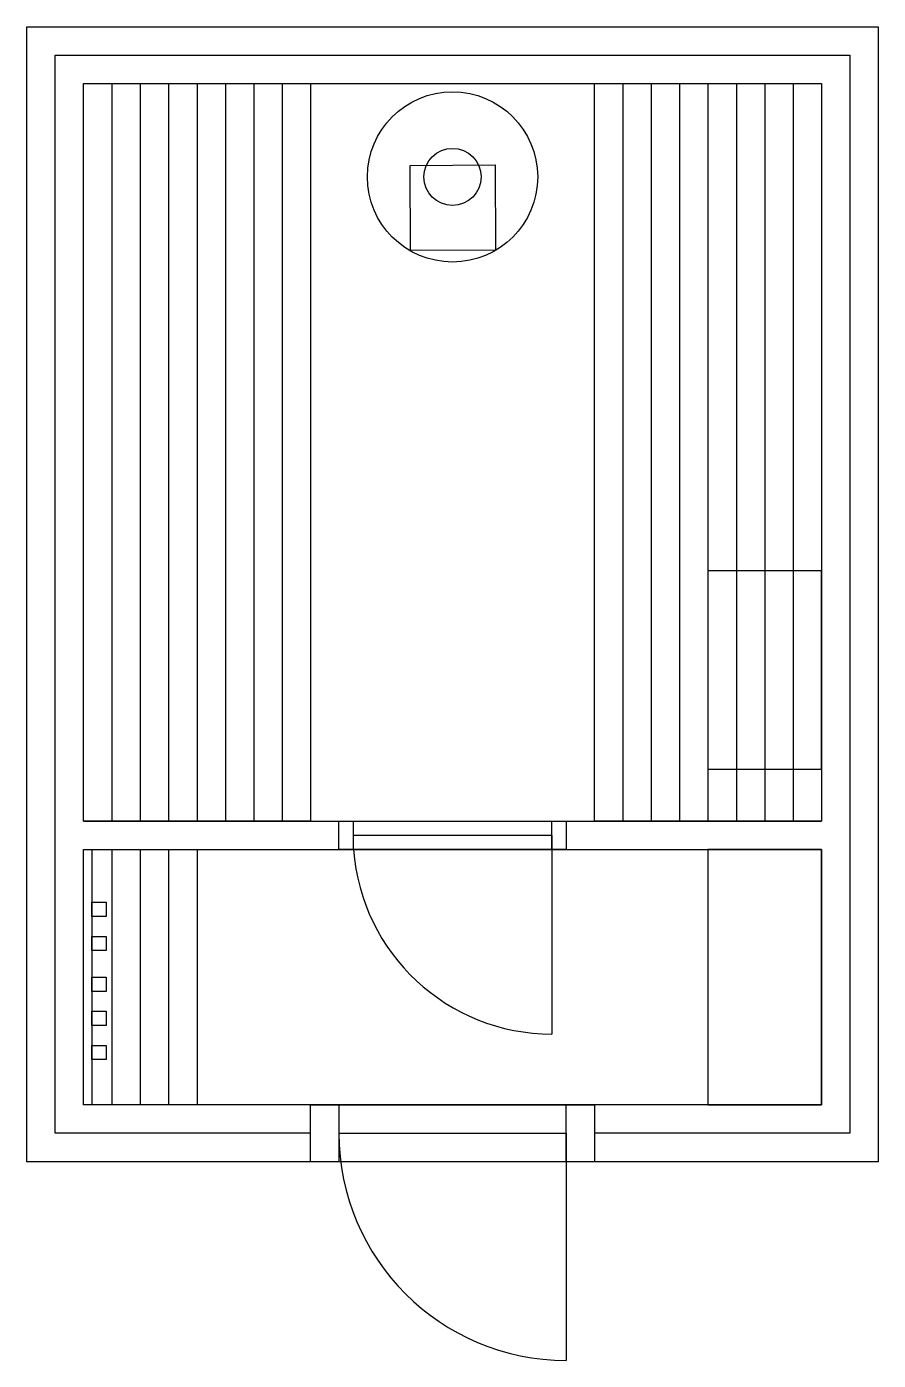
# Model space of a CAD drawing. Header units: millimetres. Extents: x -14813 to 141433, y -60308 to 84383.
# Drawn here: x -9924 to -6924, y 6888 to 11588 of the extents above; entities that cross this region are included whole.
import ezdxf

# ---------------------------------------------------------------- set-up
doc = ezdxf.new("R2010")
doc.units = ezdxf.units.MM
for name, color, linetype, lineweight in [('двери', 5, 'Continuous', 25), ('мебель', 44, 'Continuous', 25), ('оборудование', 30, 'Continuous', 25), ('стены', 7, 'Continuous', 25)]:
    doc.layers.add(name, color=color, linetype=linetype, lineweight=lineweight)

msp = doc.modelspace()

# ---------------------------------------------------------------- linework, layer by layer
at = {"layer": 'двери'}
for p, q in [((-8823.6, 7688), (-8023.6, 7688)), ((-8023.6, 7688), (-8023.6, 6888))]:
    msp.add_line(p, q, dxfattribs=at)
for points in [[(-8423.6, 8788), (-8023.6, 8788), (-8023.6, 8688), (-8823.6, 8688), (-8823.6, 8788), (-8023.6, 8788)], [(-8823.6, 8788), (-8773.6, 8788), (-8773.6, 8688), (-8823.6, 8688), (-8823.6, 8788)], [(-8073.6, 8788), (-8023.6, 8788), (-8023.6, 8688), (-8073.6, 8688), (-8073.6, 8788)], [(-8073.6, 8738), (-8773.6, 8738)], [(-8073.6, 8738), (-8073.6, 8038)], [(-8423.6, 7788), (-7923.6, 7788), (-7923.6, 7588), (-8923.6, 7588), (-8923.6, 7788), (-7923.6, 7788)], [(-8923.6, 7788), (-8823.6, 7788), (-8823.6, 7588), (-8923.6, 7588), (-8923.6, 7788)], [(-8023.6, 7788), (-7923.6, 7788), (-7923.6, 7588), (-8023.6, 7588), (-8023.6, 7788)]]:
    msp.add_lwpolyline(points, dxfattribs=at)
for centre, radius, start in [((-8073.6, 8738), 700, 184.096), ((-8023.6, 7688), 800, 180)]:
    msp.add_arc(centre, radius, start, 270, dxfattribs=at)
at = {"layer": 'мебель'}
for p, q in [((-9623.6, 11388), (-9623.6, 8788)), ((-9623.6, 11388), (-9623.6, 8788)), ((-9523.6, 11388), (-9523.6, 8788)), ((-9423.6, 11388), (-9423.6, 8788)), ((-9423.6, 11388), (-9423.6, 8788)), ((-9423.6, 11388), (-9423.6, 8788)), ((-9323.6, 11388), (-9323.6, 8788)), ((-9223.6, 11388), (-9223.6, 8788)), ((-9123.6, 11388), (-9123.6, 8788)), ((-9023.6, 11388), (-9023.6, 8788)), ((-7823.6, 11388), (-7823.6, 8788)), ((-7823.6, 11388), (-7823.6, 8788)), ((-7723.6, 11388), (-7723.6, 8788)), ((-7623.6, 11388), (-7623.6, 8788)), ((-7623.6, 11388), (-7623.6, 8788)), ((-7623.6, 11388), (-7623.6, 8788)), ((-7523.6, 11388), (-7523.6, 8788)), ((-7423.6, 11388), (-7423.6, 8788)), ((-7323.6, 11388), (-7323.6, 8788)), ((-7223.6, 11388), (-7223.6, 8788)), ((-9623.6, 8688), (-9623.6, 7788)), ((-9523.6, 8688), (-9523.6, 7788)), ((-9423.6, 8688), (-9423.6, 7788))]:
    msp.add_line(p, q, dxfattribs=at)
for points in [[(-9723.6, 11388), (-8923.6, 11388), (-8923.6, 8788), (-9723.6, 8788), (-9723.6, 11388)], [(-7923.6, 11388), (-7123.6, 11388), (-7123.6, 8788), (-7923.6, 8788), (-7923.6, 11388)], [(-9723.6, 8688), (-9323.6, 8688), (-9323.6, 7788), (-9723.6, 7788), (-9723.6, 8688)], [(-9723.6, 8688), (-9693.6, 8688), (-9693.6, 7788), (-9723.6, 7788), (-9723.6, 8688)], [(-7123.6, 8688), (-7523.6, 8688), (-7523.6, 7788), (-7123.6, 7788), (-7123.6, 8688)], [(-9693.6, 8502.1), (-9643.6, 8502.1), (-9643.6, 8452.1), (-9693.6, 8452.1), (-9693.6, 8502.1)], [(-9693.6, 8382.1), (-9643.6, 8382.1), (-9643.6, 8332.1), (-9693.6, 8332.1), (-9693.6, 8382.1)], [(-9693.6, 8238), (-9643.6, 8238), (-9643.6, 8188), (-9693.6, 8188), (-9693.6, 8238)], [(-9693.6, 8238), (-9643.6, 8238), (-9643.6, 8188), (-9693.6, 8188), (-9693.6, 8238)], [(-9693.6, 8238), (-9643.6, 8238), (-9643.6, 8188), (-9693.6, 8188), (-9693.6, 8238)], [(-9693.6, 8118), (-9643.6, 8118), (-9643.6, 8068), (-9693.6, 8068), (-9693.6, 8118)], [(-9693.6, 7998), (-9643.6, 7998), (-9643.6, 7948), (-9693.6, 7948), (-9693.6, 7998)]]:
    msp.add_lwpolyline(points, dxfattribs=at)
at = {"layer": 'оборудование'}
for points in [[(-8573.1, 11099.2), (-8273.1, 11100.6), (-8271.7, 10800.6), (-8571.7, 10799.2), (-8573.1, 11099.2)], [(-7123.6, 9670.9), (-7523.6, 9670.9), (-7523.6, 8970.9), (-7123.6, 8970.9), (-7123.6, 9670.9)]]:
    msp.add_lwpolyline(points, dxfattribs=at)
for radius in [300, 100.5]:
    msp.add_circle((-8423.6, 11058.5), radius, dxfattribs=at)
at = {"layer": 'стены'}
for points in [[(-9923.6, 11588), (-6923.6, 11588), (-6923.6, 7588), (-9923.6, 7588), (-9923.6, 11588)], [(-8923.6, 7688), (-9823.6, 7688), (-9823.6, 11488), (-7023.6, 11488), (-7023.6, 7688), (-7923.6, 7688)], [(-9723.6, 8788), (-9723.6, 11388), (-7123.6, 11388), (-7123.6, 8788)], [(-9723.6, 8788), (-7123.6, 8788)], [(-7123.6, 8688), (-7123.6, 7788), (-9723.6, 7788), (-9723.6, 8688)], [(-9723.6, 8688), (-7123.6, 8688)]]:
    msp.add_lwpolyline(points, dxfattribs=at)

doc.saveas('drawing.dxf')
